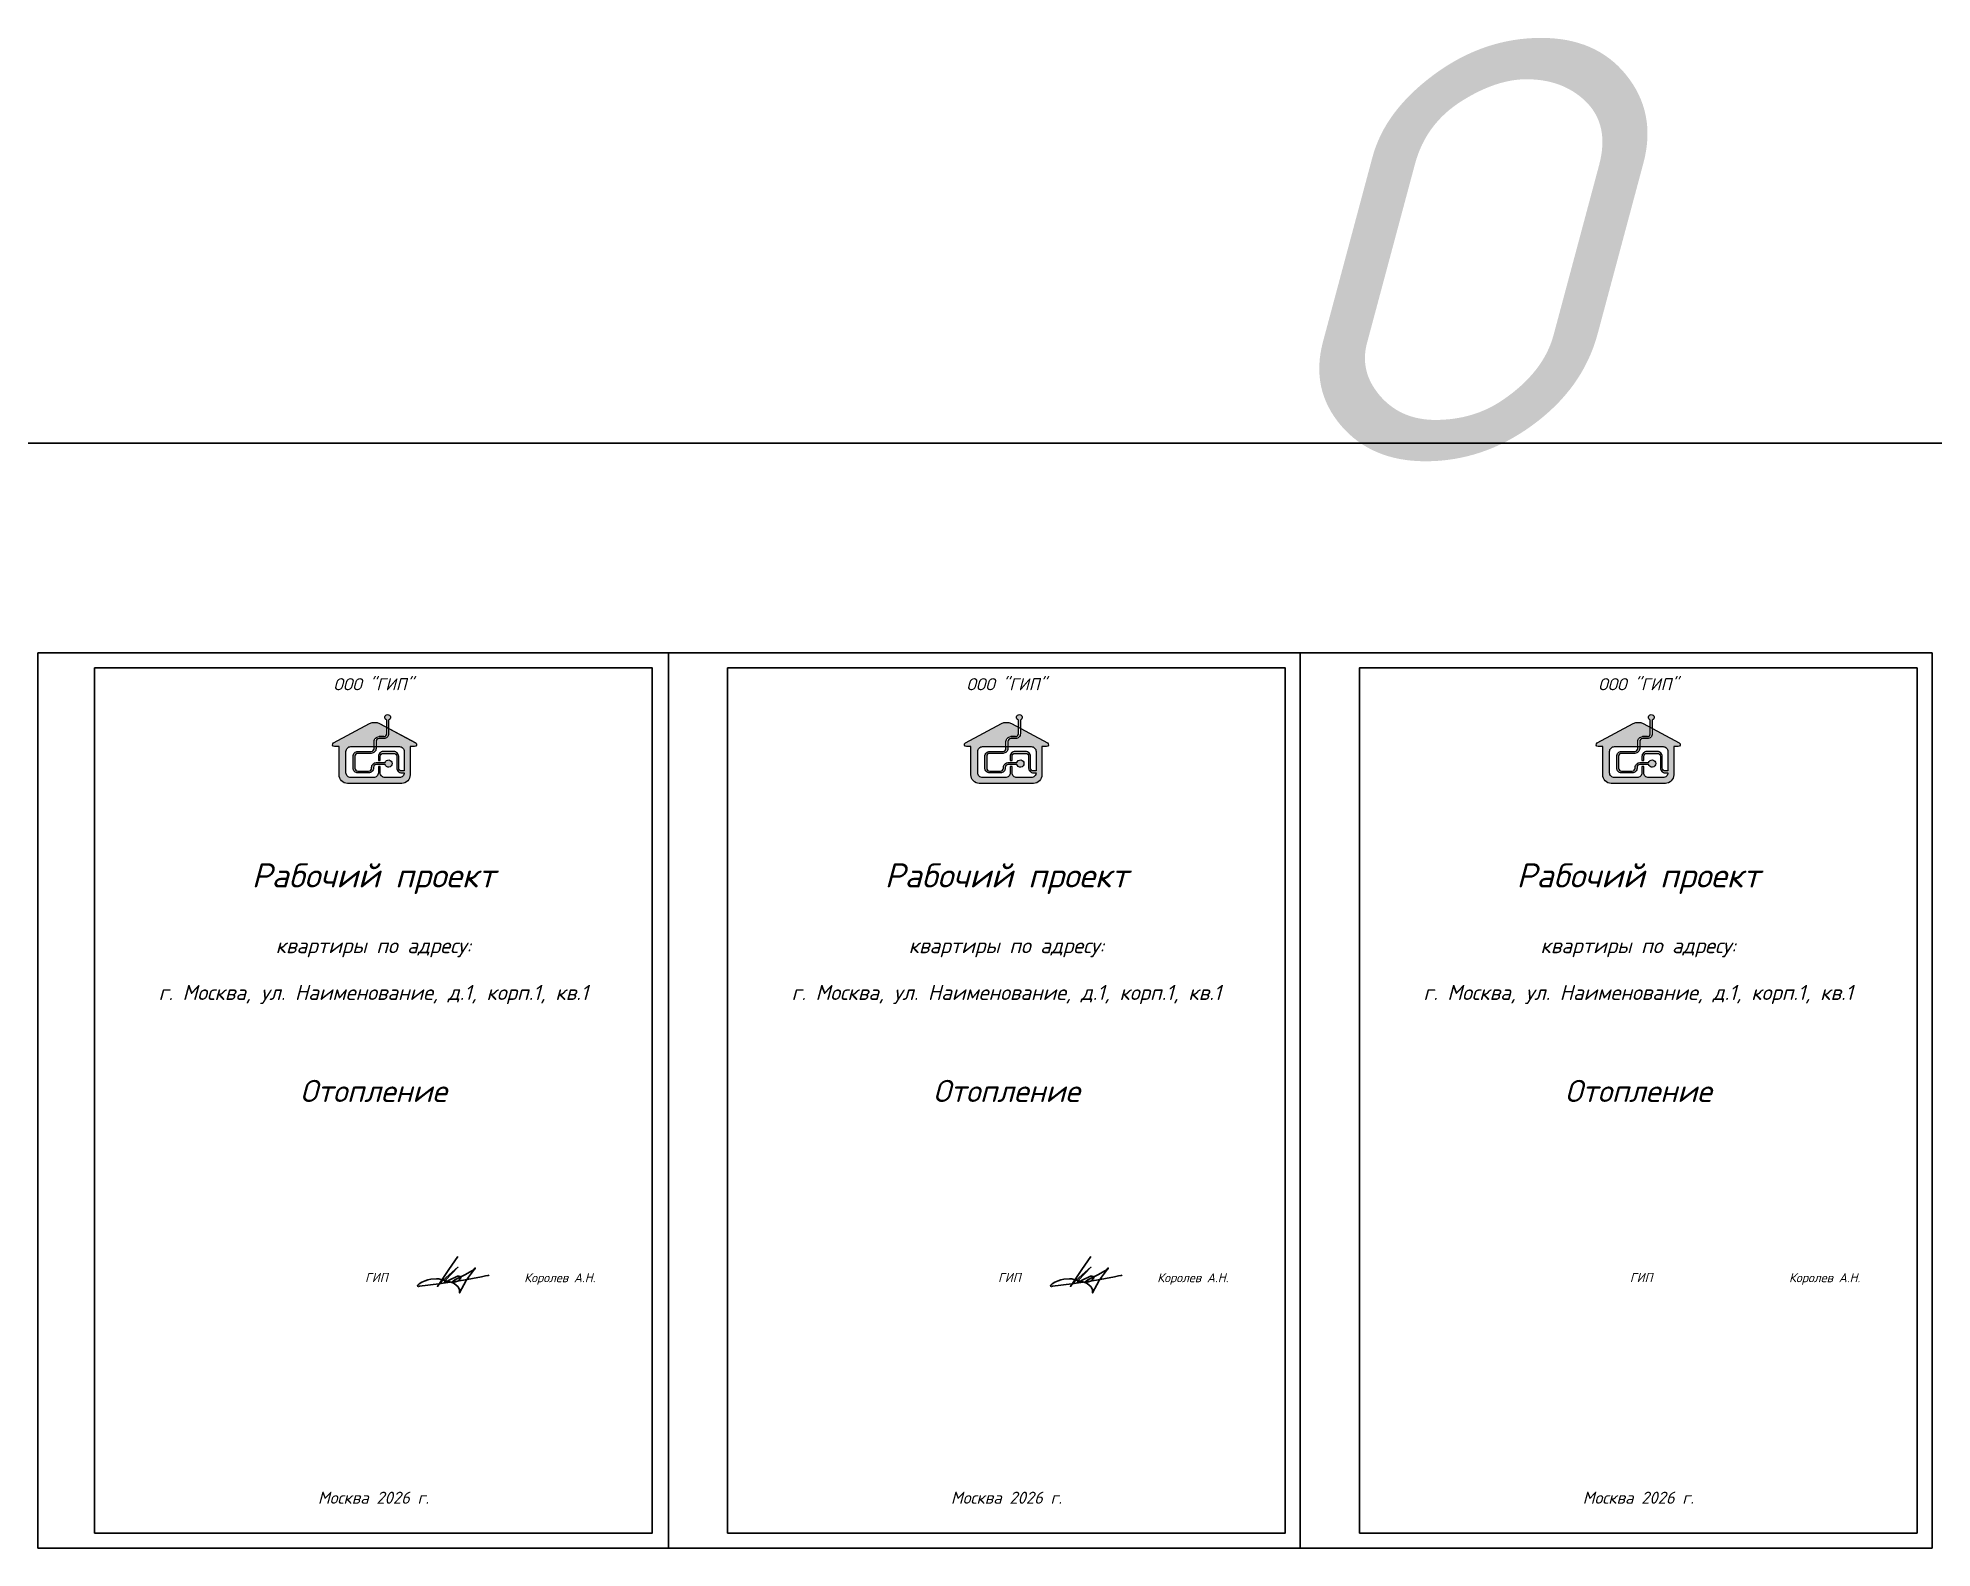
# Model space of a CAD drawing. Header units: millimetres. Extents: x 3082 to 230946, y 1570 to 312844.
# Drawn here: x 103449 to 134870, y 171444 to 196495 of the extents above; entities that cross this region are included whole.
import ezdxf

# ---------------------------------------------------------------- set-up
doc = ezdxf.new("R2010")
doc.units = ezdxf.units.MM
doc.layers.add('A_K1', color=14, linetype='Continuous', lineweight=0)
for name, color, linetype in [('FORMAT', 7, 'Continuous'), ('FORMATKA', 7, 'Continuous'), ('TEXT', 250, 'Continuous')]:
    doc.layers.add(name, color=color, linetype=linetype)
doc.styles.add('ls_200', font='isocpeui.ttf', dxfattribs={"height": 200})

msp = doc.modelspace()

# ---------------------------------------------------------------- texts
at = {"layer": 'FORMATKA', "style": 'ls_200'}
for s, p in [('ГИП', (108876.6, 175857.8)), ('Королев А.Н.', (111516.1, 175854.3)), ('ГИП', (119376.6, 175857.8)), ('Королев А.Н.', (122016.1, 175854.3)), ('ГИП', (129856.9, 175857.8)), ('Королев А.Н.', (132496.4, 175854.3))]:
    msp.add_text(s, height=150, dxfattribs=at).set_placement(p)
at = {"layer": 'FORMATKA', "lineweight": 0, "style": 'ls_200'}
for s, insert, char_height, width, attachment_point in [('ООО "ГИП"', (109014.9, 185773.8), 200, 9250, 5), ('ООО "ГИП"', (119514.9, 185773.8), 200, 9250, 5), ('ООО "ГИП"', (129995.1, 185773.8), 200, 9250, 5), ('Рабочий проект', (109014.9, 182547.7), 400, 9250, 5), ('Рабочий проект', (119514.9, 182547.7), 400, 9250, 5), ('Рабочий проект', (129995.1, 182547.7), 400, 9250, 5), ('квартиры по адресу:', (109014.9, 181403.5), 250, 9250, 5), ('квартиры по адресу:', (119514.9, 181403.5), 250, 9250, 5), ('квартиры по адресу:', (129995.1, 181403.5), 250, 9250, 5), ('\\pxqc;{\\C0;г. Москва, ул. Наименование, д.1, корп.1, кв.1}', (109014.9, 180786), 250, 9249.999, 2), ('\\pxqc;{\\C0;г. Москва, ул. Наименование, д.1, корп.1, кв.1}', (119514.9, 180786), 250, 9249.999, 2), ('\\pxqc;{\\C0;г. Москва, ул. Наименование, д.1, корп.1, кв.1}', (129995.1, 180786), 250, 9249.999, 2), ('{\\C0;Отопление}', (109014.9, 179027), 366.667, 9250, 5), ('{\\C0;Отопление}', (119514.9, 179027), 366.667, 9250, 5), ('{\\C0;Отопление}', (129995.1, 179027), 366.667, 9250, 5), ('\\pxqc;{\\C0;Москва 2026 г.}', (109014.9, 172280.1), 200, 9250, 5), ('\\pxqc;{\\C0;Москва 2026 г.}', (119514.9, 172280.1), 200, 9250, 5), ('\\pxqc;{\\C0;Москва 2026 г.}', (129995.1, 172280.1), 200, 9250, 5)]:
    msp.add_mtext(s, dxfattribs=dict(at, insert=insert, char_height=char_height, width=width, attachment_point=attachment_point))
at = {"layer": 'TEXT', "color": 6, "linetype": 'Continuous', "lineweight": 0, "insert": (126488.8, 192967.3), "char_height": 7000, "width": 14717.501, "attachment_point": 5, "style": 'ls_200'}
msp.add_mtext('О', dxfattribs=at)

# ---------------------------------------------------------------- blocks, each defined once
blk = doc.blocks.new('giplogo01')
h = blk.add_hatch(color=5)
h.dxf.hatch_style = 1
h.paths.add_polyline_path([(210, 2227), (435, 2227, 0.414214), (576, 2368), (576, 2667), (236, 2849, 0.250432), (-236, 2849), (-1953, 1931, 0.780449), (-1908, 1752), (-1692, 1752), (-1692, 400, 0.414214), (-1292, 0), (0, 0), (1292, 0, 0.414214), (1692, 400), (1692, 1752), (1908, 1752, 0.780449), (1953, 1931), (665, 2619), (665, 2368, -0.414214), (435, 2138), (210, 2138, 0.414214), (69, 1997), (69, 1752), (1182, 1752, -0.414214), (1412, 1522), (1412, 594), (1288, 594, -0.414214), (1147, 735), (1147, 1287, 0.414214), (917, 1517), (408, 1517, 0.414214), (178, 1287), (178, 1091), (267, 1091), (267, 1287, -0.414214), (408, 1428), (917, 1428, -0.414214), (1058, 1287), (1058, 735, 0.414214), (1288, 505), (1412, 505, -0.414214), (1182, 275), (497, 275, -0.414214), (267, 505), (267, 802), (178, 802), (178, 506, -0.414214), (-52, 276), (-1133, 276, -0.414214), (-1363, 506), (-1363, 1522, -0.414214), (-1133, 1752), (-20, 1752), (-20, 1997, -0.414214)])
h.paths.add_polyline_path([(69, 1661), (69, 1752), (-20, 1752), (-20, 1661, -0.414214), (-161, 1520), (-796, 1520, 0.414214), (-1026, 1290), (-1026, 729, 0.414214), (-796, 499), (-285, 499, 0.414214), (-55, 729), (-55, 761, -0.414214), (86, 902), (497, 902, 7.564808), (497, 991), (86, 991, 0.414214), (-144, 761), (-144, 729, -0.414214), (-285, 588), (-796, 588, -0.414214), (-937, 729), (-937, 1290, -0.414214), (-796, 1431), (-161, 1431, 0.414214)], flags=17)
h.paths.add_polyline_path([(576, 3014), (576, 2667), (665, 2619), (665, 3014, 6.005441)])
at = {"color": 5}
for points in [[(-1956, 1929), (-236, 2849, -0.250432), (236, 2849), (1953, 1931, -0.780449), (1908, 1752), (1692, 1752), (1692, 400, -0.414214), (1292, 0), (0, 0), (-1292, 0, -0.414214), (-1692, 400), (-1692, 1752), (-1908, 1752, -0.780449), (-1953, 1931), (-236, 2849, -0.250432), (236, 2849), (1956, 1929)], [(1412, 594), (1288, 594, -0.414214), (1147, 735), (1147, 1287, 0.414214), (917, 1517), (408, 1517, 0.414214), (178, 1287), (178, 1091), (267, 1091), (267, 1287, -0.414214), (408, 1428), (917, 1428, -0.414214), (1058, 1287), (1058, 735, 0.414214), (1288, 505), (1412, 505, -0.414214), (1182, 275), (497, 275, -0.414214), (267, 505), (267, 802), (178, 802), (178, 506, -0.414214), (-52, 276), (-1133, 276, -0.414214), (-1363, 506), (-1363, 1522, -0.414214), (-1133, 1752), (1182, 1752, -0.414214), (1412, 1522), (1412, 594), (1377, 594)]]:
    blk.add_lwpolyline(points, format="xyb", dxfattribs=at)
blk.add_lwpolyline([(665, 3014), (665, 2368, -0.414214), (435, 2138), (210, 2138, 0.414214), (69, 1997), (69, 1661, -0.414214), (-161, 1431), (-796, 1431, 0.414214), (-937, 1290), (-937, 729, 0.414214), (-796, 588), (-285, 588, 0.414214), (-144, 729), (-144, 761, -0.414214), (86, 991), (497, 991, -7.564808), (497, 902), (86, 902, 0.414214), (-55, 761), (-55, 729, -0.414214), (-285, 499), (-796, 499, -0.414214), (-1026, 729), (-1026, 1290, -0.414214), (-796, 1520), (-161, 1520, 0.414214), (-20, 1661), (-20, 1997, -0.414214), (210, 2227), (435, 2227), (210, 2227), (435, 2227, 0.414214), (576, 2368), (576, 3014), (576, 3014), (576, 3014, -6.005441)], format="xyb", close=True, dxfattribs=at)

# ---------------------------------------------------------------- linework, layer by layer
at = {"color": 6}
msp.add_lwpolyline([(102330.2, 170754.5), (102330.2, 1570.2), (139332.3, 1570.2), (139332.3, 189770.2), (102330.2, 189770.2), (102330.2, 189770.2), (102330.2, 170754.5)], close=True, dxfattribs=at)
msp.add_lwpolyline([(104389.9, 171693.7), (113639.9, 171693.7), (113639.9, 186043.7), (104389.9, 186043.7)], close=True)
at = {"color": 5, "flags": 128}
for points in [[(110415.6, 176282.2), (110267.1, 176066.8), (110076.6, 175784.4), (110173.2, 175885.7), (110417, 176101.7), (110208.8, 175885.7), (110193.1, 175849.4), (110225.7, 175858.5), (110269.7, 175887.5), (110406.9, 175955.5), (110436.6, 175956), (110461.9, 175946.6), (110463.8, 175926), (110426.3, 175879.1), (110376.6, 175858.5), (110338.2, 175854.7), (110329.7, 175871.6), (110363.5, 175895), (110530.3, 175976.6), (110697.7, 176073), (110704, 176089.7), (110699.5, 176090.5), (110695.7, 176086.9), (110675.8, 176047.2), (110589.6, 175938.2), (110555.4, 175885.1), (110445.4, 175677.1), (110444.5, 175729.9), (110422.3, 175776.1), (110354.8, 175831.5), (110305.9, 175854.6), (110221.8, 175875.3), (110150.3, 175893.7), (110099.3, 175907.8), (110061.1, 175911.9), (109968.4, 175906.2), (109917.7, 175896), (109870.6, 175878.4), (109816.5, 175854.9), (109773.4, 175830), (109749.6, 175804), (109747.9, 175790.7), (109760.1, 175783), (109778.9, 175786.3), (110097.7, 175829.5), (110510.3, 175890.6), (110807, 175943.5), (110875, 175958.9), (110921, 175966.1), (110933.6, 175972.7)], [(120915.6, 176282.2), (120767.1, 176066.8), (120576.6, 175784.4), (120673.2, 175885.7), (120917, 176101.7), (120708.8, 175885.7), (120693.1, 175849.4), (120725.7, 175858.5), (120769.7, 175887.5), (120906.9, 175955.5), (120936.6, 175956), (120961.9, 175946.6), (120963.8, 175926), (120926.3, 175879.1), (120876.6, 175858.5), (120838.2, 175854.7), (120829.7, 175871.6), (120863.5, 175895), (121030.3, 175976.6), (121197.7, 176073), (121204, 176089.7), (121199.5, 176090.5), (121195.7, 176086.9), (121175.8, 176047.2), (121089.6, 175938.2), (121055.4, 175885.1), (120945.4, 175677.1), (120944.5, 175729.9), (120922.3, 175776.1), (120854.8, 175831.5), (120805.9, 175854.6), (120721.8, 175875.3), (120650.3, 175893.7), (120599.3, 175907.8), (120561.1, 175911.9), (120468.4, 175906.2), (120417.7, 175896), (120370.6, 175878.4), (120316.5, 175854.9), (120273.4, 175830), (120249.6, 175804), (120247.9, 175790.7), (120260.1, 175783), (120278.9, 175786.3), (120597.7, 175829.5), (121010.3, 175890.6), (121307, 175943.5), (121375, 175958.9), (121421, 175966.1), (121433.6, 175972.7)]]:
    msp.add_lwpolyline(points, dxfattribs=at)
at = {"layer": 'FORMAT'}
for points in [[(124389.9, 171443.7), (103449.1, 171443.7), (103449.1, 186293.7), (124389.9, 186293.7)], [(113909.6, 171443.7), (124389.9, 171443.7), (124389.9, 186293.7), (113909.6, 186293.7)], [(113909.6, 171443.7), (124389.9, 171443.7), (124389.9, 186293.7), (113909.6, 186293.7)], [(114889.9, 171693.7), (124139.9, 171693.7), (124139.9, 186043.7), (114889.9, 186043.7)], [(124389.9, 171443.7), (134870.1, 171443.7), (134870.1, 186293.7), (124389.9, 186293.7)], [(125370.1, 171693.7), (134620.1, 171693.7), (134620.1, 186043.7), (125370.1, 186043.7)]]:
    msp.add_lwpolyline(points, close=True, dxfattribs=at)

# ---------------------------------------------------------------- block references
at = {"layer": 'A_K1', "xscale": 0.3482329257896648, "yscale": 0.3482329257896648, "zscale": 0.3482329257896648}
for p in [(109034.6, 184128.8), (119514.9, 184128.8), (129995.1, 184128.8)]:
    msp.add_blockref('giplogo01', p, dxfattribs=at)

msp.set_redraw_order([(e.dxf.handle, doc.entitydb.next_handle()) for e in msp.query("TEXT MTEXT ATTDEF DIMENSION ARC_DIMENSION")])  # texts and dimensions are drawn at this point

doc.saveas('drawing.dxf')
